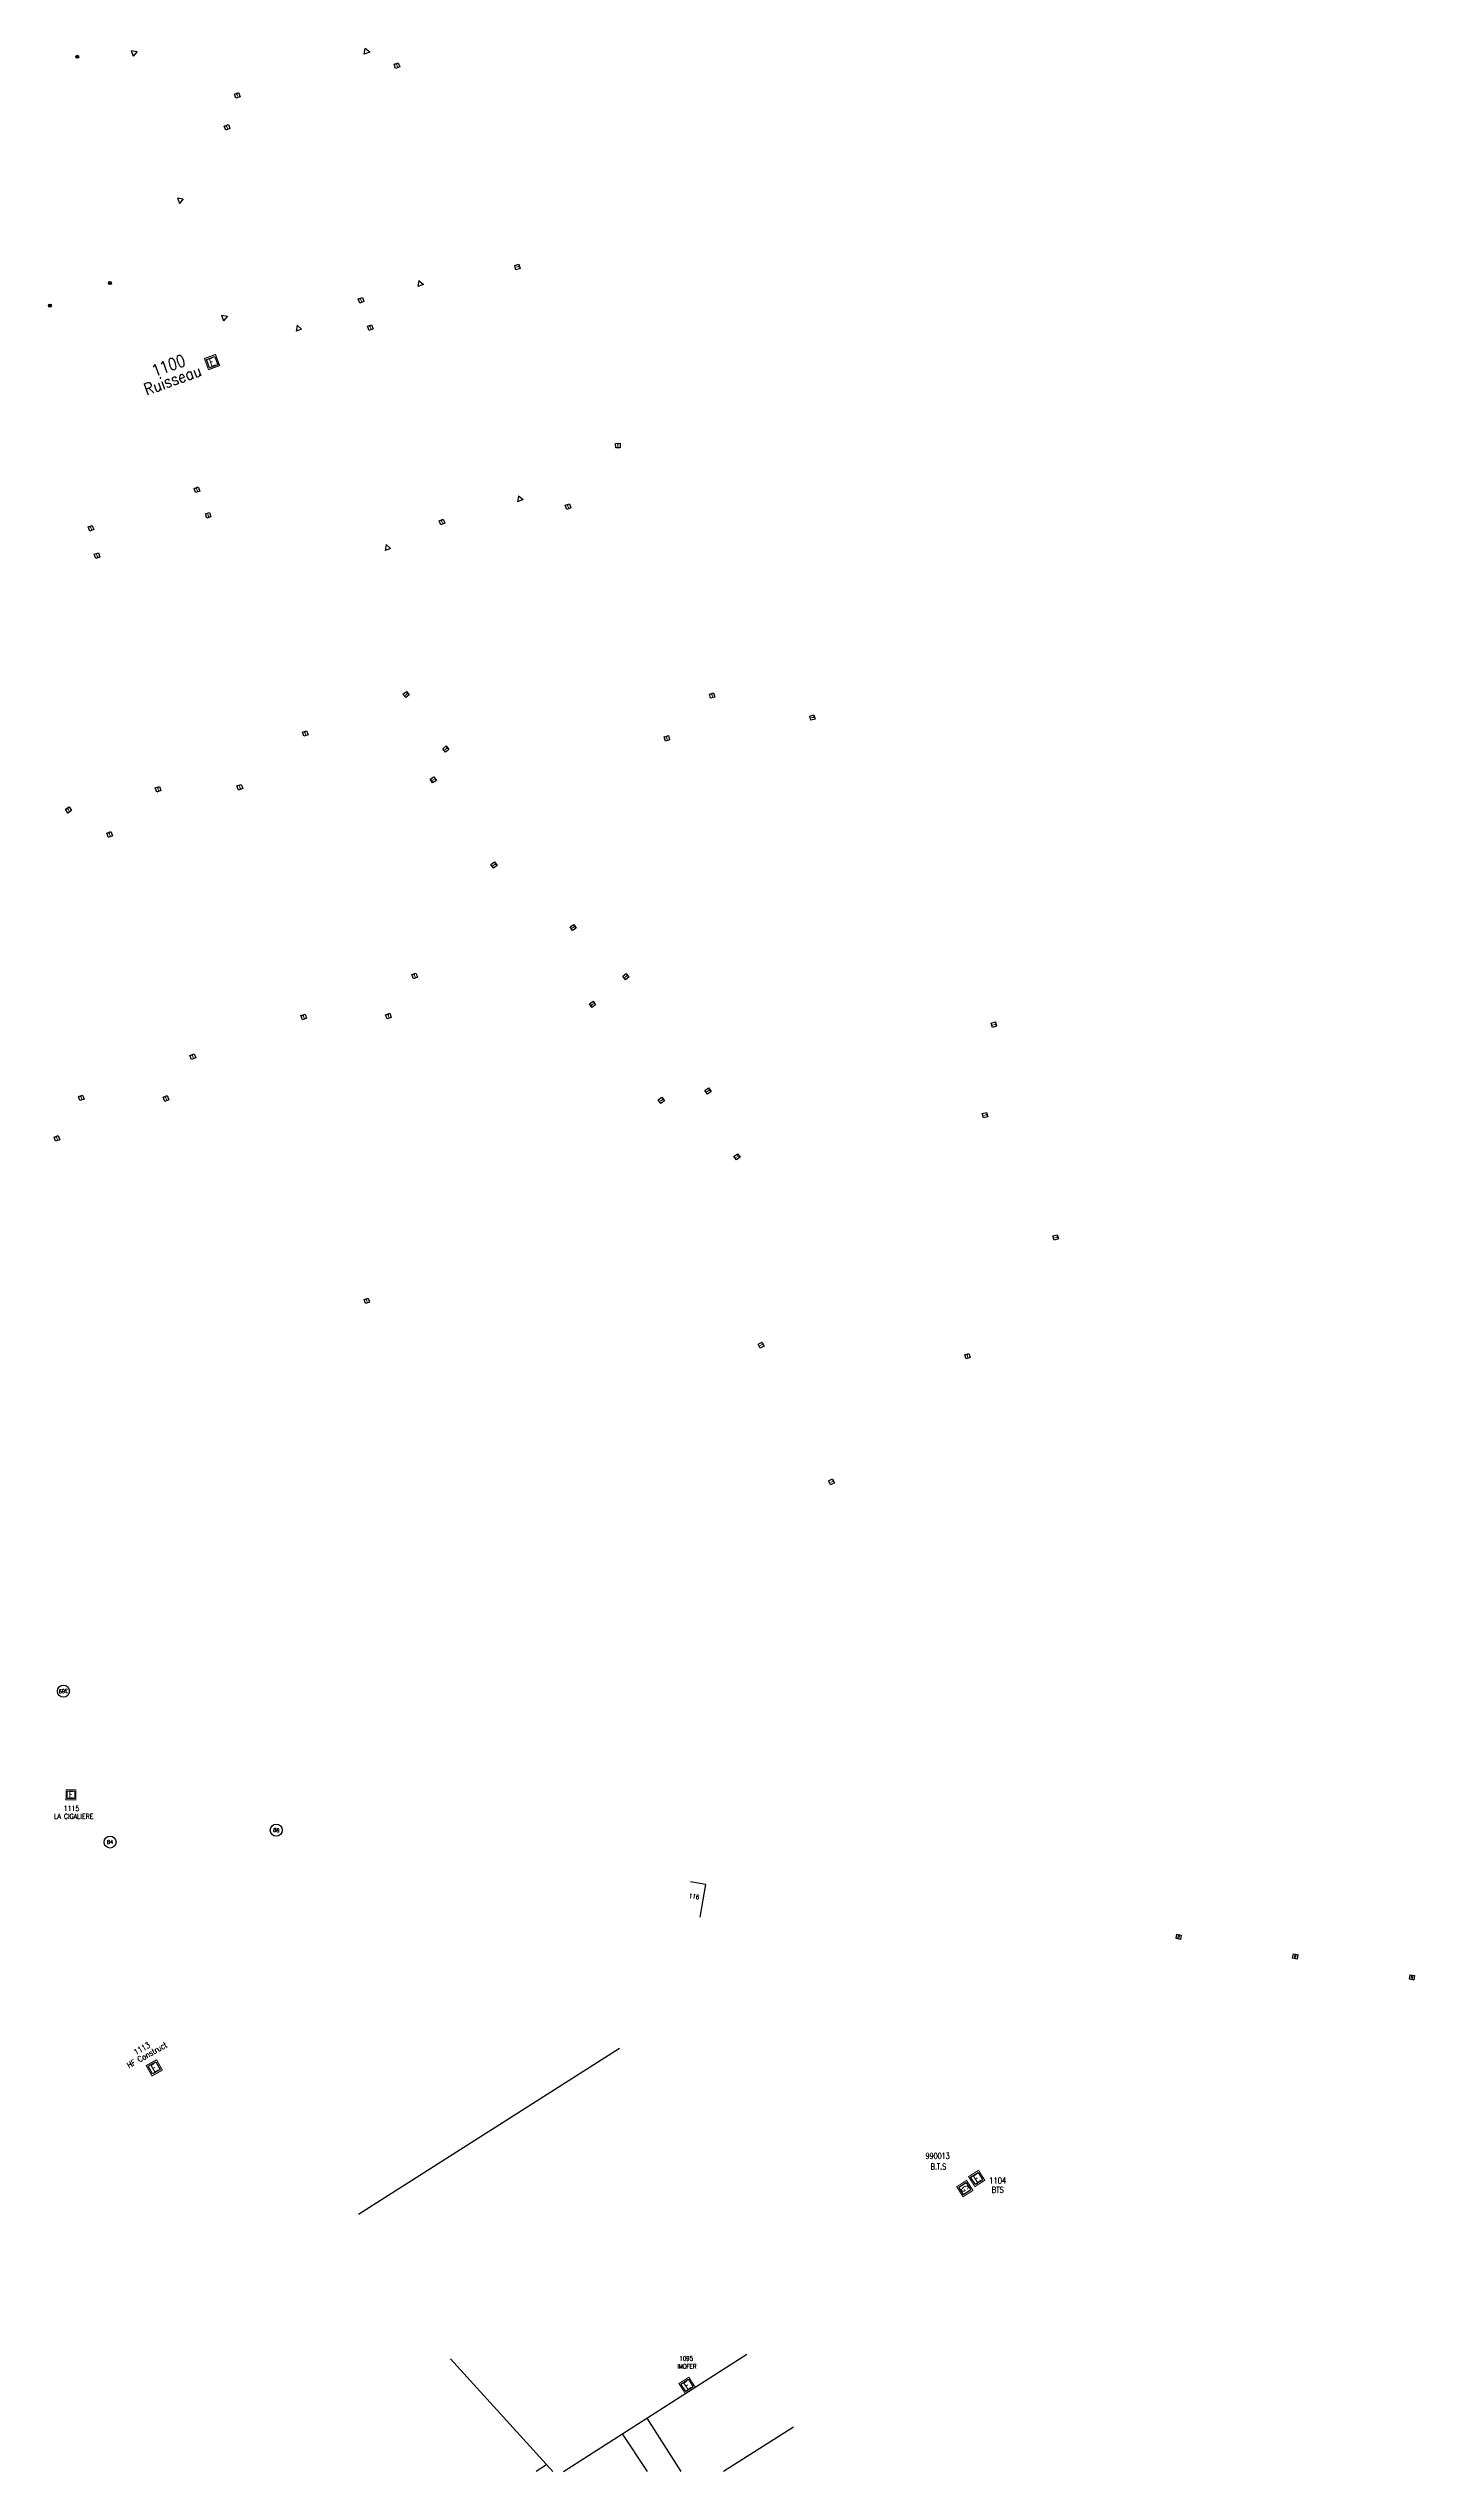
# Model space of a CAD drawing. Header units: millimetres. Extents: x 76013 to 76475, y 158000 to 158819.
import ezdxf
from ezdxf.enums import TextEntityAlignment as Align

# ---------------------------------------------------------------- set-up
doc = ezdxf.new("R2010")
doc.units = ezdxf.units.MM
doc.header["$MEASUREMENT"] = 0
doc.layers.get('0').update_dxf_attribs({"linetype": 'CONTINUOUS'})
for name, color, linetype in [('B_200', 7, 'CONTINUOUS'), ('BB06', 7, 'CONTINUOUS'), ('BR12', 7, 'CONTINUOUS'), ('G_210', 7, 'CONTINUOUS'), ('M_200', 7, 'CONTINUOUS'), ('W0100', 7, 'CONTINUOUS'), ('W0104', 1, 'CONTINUOUS'), ('W0991', 7, 'CONTINUOUS')]:
    doc.layers.add(name, color=color, linetype=linetype)
doc.styles.add('B_ROMANS', font='ROMANS.shx', dxfattribs={"width": 0.75})
doc.styles.add('G_ROMANS', font='ROMANS.SHX', dxfattribs={"width": 0.75})
doc.styles.add('M_ROMANS', font='ROMANS.shx', dxfattribs={"width": 0.75})
doc.styles.get("Standard").update_dxf_attribs({"font": 'romans.shx', "width": 0.85})

# ---------------------------------------------------------------- blocks, each defined once
blk = doc.blocks.new('B_200_02')
at = {"color": 0, "linetype": 'Continuous', "flags": 128}
blk.add_lwpolyline([(-0.75, -0.75), (-0.75, 0.75), (0.75, 0.75), (0.75, -0.75)], close=True, dxfattribs=at)
at = {"color": 0, "linetype": 'Continuous', "style": 'M_ROMANS', "width": 0.75}
blk.add_text('T', height=0.9, dxfattribs=at).set_placement((0, 0), align=Align.MIDDLE)
at = {"color": 0, "linetype": 'Continuous', "style": 'M_ROMANS', "width": 0.75, "flags": 3}
for tag, p in [('DEF_COUP', (0, -7.5)), ('DEF_LEG', (0, -5)), ('DEF_TYPE', (0, -10))]:
    blk.add_attdef(tag, text='', height=1.2, dxfattribs=at).set_placement(p, align=Align.MIDDLE)
blk = doc.blocks.new('M_200_56')
at = {"color": 0, "linetype": 'Continuous', "const_width": 0.35, "flags": 128}
blk.add_lwpolyline([(2, 2), (2, -2), (-2, -2), (-2, 2)], close=True, dxfattribs=at)
at = {"color": 0, "linetype": 'Continuous'}
blk.add_lwpolyline([(-1.5, 1.5), (1.5, 1.5), (1.5, -1.5), (-1.5, -1.5)], close=True, dxfattribs=at)
at = {"color": 0, "linetype": 'Continuous', "width": 0.85}
blk.add_text('E', height=2.5, dxfattribs=at).set_placement((0, 0), align=Align.MIDDLE_CENTER)
for tag, p in [('NUM', (0, 15.06)), ('NOM', (0, 8.65))]:
    blk.add_attdef(tag, text='', height=4, dxfattribs=at).set_placement(p, align=Align.MIDDLE)
at = {"color": 0, "linetype": 'Continuous', "style": 'M_ROMANS', "width": 0.75, "flags": 3}
for tag, p in [('DEF_COUP', (-0.13, -7.49)), ('DEF_LEG', (-0.13, -4.99)), ('DEF_TYPE', (-0.13, -9.99))]:
    blk.add_attdef(tag, text='', height=1.2, dxfattribs=at).set_placement(p, align=Align.MIDDLE)
blk = doc.blocks.new('BR1209')
at = {"color": 0, "linetype": 'Continuous', "flags": 128}
for points in [[(-0.5, 0), (0.5, 0)], [(0, 0.5), (0, -0.5)]]:
    blk.add_lwpolyline(points, dxfattribs=at)
at = {"color": 0, "linetype": 'Continuous'}
blk.add_circle((0, 0), 0.5, dxfattribs=at)
at = {"color": 0, "linetype": 'Continuous', "style": 'B_ROMANS', "width": 0.75}
blk.add_attdef('NUM', text='', height=1.2, dxfattribs=at).set_placement((0, 2), align=Align.MIDDLE)
at = {"color": 0, "linetype": 'Continuous', "style": 'B_ROMANS', "width": 0.75, "flags": 3}
for tag, p in [('DEF_COUP', (0, -12.5)), ('DEF_TYPE', (0, -15)), ('DEF_LEG', (0, -10))]:
    blk.add_attdef(tag, text='', height=1.2, dxfattribs=at).set_placement(p, align=Align.MIDDLE)
blk = doc.blocks.new('G_210_17')
at = {"color": 0, "linetype": 'Continuous', "const_width": 0.35, "flags": 128}
blk.add_lwpolyline([(2, 2), (2, -2), (-2, -2), (-2, 2)], close=True, dxfattribs=at)
at = {"color": 0, "linetype": 'Continuous'}
blk.add_lwpolyline([(-1.5, 1.5), (1.5, 1.5), (1.5, -1.5), (-1.5, -1.5)], close=True, dxfattribs=at)
at = {"color": 0, "linetype": 'Continuous', "style": 'G_ROMANS', "width": 0.75}
blk.add_text('G', height=2.5, dxfattribs=at).set_placement((0, 0), align=Align.MIDDLE_CENTER)
at = {"color": 0, "linetype": 'Continuous', "width": 0.75}
for tag, height, p in [('NUM', 4, (0, 14)), ('NOM', 4, (0, 9)), ('BCL', 3, (0, 5))]:
    blk.add_attdef(tag, text='', height=height, dxfattribs=at).set_placement(p, align=Align.MIDDLE)
at = {"color": 0, "linetype": 'Continuous', "width": 0.75, "flags": 3}
for tag, p in [('DEF_COUP', (0.14, -7.61)), ('DEF_LEG', (0.14, -5.11)), ('DEF_TYPE', (0.14, -10.11))]:
    blk.add_attdef(tag, text='', height=1.2, dxfattribs=at).set_placement(p, align=Align.MIDDLE)
blk = doc.blocks.new('B_200_01')
at = {"color": 0, "linetype": 'Continuous', "flags": 128}
blk.add_lwpolyline([(-0.75, -0.75), (-0.75, 0.75), (0.75, 0.75), (0.75, -0.75)], close=True, dxfattribs=at)
at = {"color": 0, "linetype": 'Continuous', "style": 'M_ROMANS', "width": 0.75}
blk.add_text('R', height=0.9, dxfattribs=at).set_placement((0, 0), align=Align.MIDDLE)
at = {"color": 0, "linetype": 'Continuous', "style": 'M_ROMANS', "width": 0.75, "flags": 3}
for tag, p in [('DEF_COUP', (0, -7.5)), ('DEF_LEG', (0, -5)), ('DEF_TYPE', (0, -10))]:
    blk.add_attdef(tag, text='', height=1.2, dxfattribs=at).set_placement(p, align=Align.MIDDLE)
blk = doc.blocks.new('BR1201')
at = {"color": 0, "linetype": 'Continuous'}
for p, q in [((-1, -0.58), (0, 1.15)), ((0, 1.15), (1, -0.58)), ((-1, -0.58), (1, -0.58))]:
    blk.add_line(p, q, dxfattribs=at)

msp = doc.modelspace()

# ---------------------------------------------------------------- linework, layer by layer
at = {"layer": 'W0100', "color": 252, "flags": 128}
for points in [[(76233.82, 158187.44), (76235.7, 158198.53), (76230.48, 158199.41)], [(76118.19, 158087.08), (76206.52, 158143.22)], [(76149.31, 158038.14), (76183.94, 158000)], [(76187.57, 158000), (76249.57, 158039.69)], [(76215.99, 158000), (76207.5, 158012.76)], [(76265.34, 158015.03), (76241.66, 158000)]]:
    msp.add_lwpolyline(points, dxfattribs=at)
at = {"layer": 'W0104', "color": 252}
for points in [[(76227.32, 158000), (76215.81, 158018.08)], [(76181.87, 158002.28), (76178.34, 158000)]]:
    msp.add_lwpolyline(points, dxfattribs=at)
at = {"layer": 'W0991', "color": 252}
for centre in [(76018.44, 158263.9), (76034.19, 158212.88), (76090.44, 158216.9)]:
    msp.add_circle(centre, 2.03, dxfattribs=at)

# ---------------------------------------------------------------- block references
at = {"layer": 'B_200'}
for name, p, rotation in [('B_200_02', (76131.22, 158813.64), 20.19872342012189), ('B_200_02', (76077.23, 158803.54), 20.19872342012189), ('B_200_02', (76073.78, 158792.74), 20.19872342012189), ('B_200_02', (76171.98, 158745.53), 285.1949435761713), ('B_200_02', (76119.09, 158734.25), 20.15380434403373), ('B_200_02', (76122.24, 158725.04), 20.15380434403373), ('B_200_02', (76205.96, 158685.12), 2.225917808361192), ('B_200_02', (76063.59, 158670.18), 20.51803994589088), ('B_200_02', (76189.13, 158664.48), 20.30305406903409), ('B_200_02', (76027.78, 158657.18), 21.22641369308861), ('B_200_02', (76067.39, 158661.52), 198.6933531149863), ('B_200_02', (76146.48, 158659.28), 20.30305406903409), ('B_200_02', (76029.8, 158647.89), 199.3731388519418), ('B_200_02', (76134.32, 158600.93), 309.1112453104845), ('B_200_02', (76237.82, 158600.58), 15.48505211788234), ('B_200_02', (76271.75, 158593.14), 285.4431015913309), ('B_200_02', (76100.2, 158587.76), 19.09869718593451), ('B_200_02', (76147.77, 158582.5), 309.1112453104845), ('B_200_02', (76222.54, 158586.13), 15.48505211788234), ('B_200_02', (76050.46, 158568.9), 18.79156663815399), ('B_200_02', (76078.1, 158569.59), 201.4326584101263), ('B_200_02', (76143.52, 158572.1), 123.2932105476576), ('B_200_02', (76020.15, 158561.9), 33.25562554997462), ('B_200_02', (76034.07, 158553.6), 20.16234752786043), ('B_200_02', (76164.05, 158543.31), 304.1103686349805), ('B_200_02', (76190.82, 158522.15), 304.2832319717705), ('B_200_02', (76137.24, 158505.77), 20.61100499280673), ('B_200_02', (76208.69, 158505.55), 308.8952242382557), ('B_200_02', (76099.72, 158491.9), 20.19861709070319), ('B_200_02', (76128.36, 158492.2), 18.74326962981774), ('B_200_02', (76197.38, 158496.14), 124.8179899547056), ('B_200_02', (76333.14, 158489.27), 285.7060196911329), ('B_200_02', (76062.2, 158478.5), 21.80704275013304), ('B_200_02', (76236.44, 158466.86), 305.0867763340964), ('B_200_02', (76024.46, 158464.55), 18.68516624054466), ('B_200_02', (76053.14, 158464.31), 22.00469272757382), ('B_200_02', (76220.68, 158463.69), 306.8921870833109), ('B_200_02', (76330.14, 158458.7), 285.5329965539416), ('B_200_02', (76016.23, 158450.81), 20.5572020861348), ('B_200_02', (76246.25, 158444.59), 307.2834296123122), ('B_200_02', (76354.01, 158417.35), 285.4775920134085), ('B_200_02', (76121.04, 158395.89), 18.24359730423069), ('B_200_02', (76254.41, 158380.94), 297.5672282580636), ('B_200_02', (76324.2, 158377.18), 18.05945275387302), ('B_200_02', (76278.24, 158334.68), 296.2324103665702), ('B_200_01', (76395.61, 158180.83), 350.2487373232584), ('B_200_01', (76435.05, 158174.19), 350.2487373232584), ('B_200_01', (76474.54, 158167.09), 350.2487373232584)]:
    msp.add_blockref(name, p, dxfattribs=dict(at, rotation=rotation))
at = {"layer": 'BR12', "ltscale": 0.05}
for p, rotation in [((76120.91, 158818.33), 140.2689439311505), ((76042.25, 158817.95), 290.6470561969946), ((76057.86, 158768.13), 290.8833364417064), ((76139.07, 158739.82), 260.1247219778337), ((76072.81, 158728.49), 290.8833364414819), ((76097.87, 158724.71), 260.1538758532498), ((76172.78, 158667.03), 260.2294731470808), ((76127.94, 158650.53), 260.1736672760424)]:
    msp.add_blockref('BR1201', p, dxfattribs=dict(at, rotation=rotation))
at = {"layer": 'BR12', "color": 252}
for p in [(76023.09, 158816.62), (76034.15, 158740.1), (76013.87, 158732.44)]:
    msp.add_blockref('BR1209', p, dxfattribs=at)
at = {"layer": 'G_210'}
ref = msp.add_blockref('G_210_17', (76323.31, 158095.68), dxfattribs=dict(at, rotation=302.6009375779584))
ref.add_attrib('NUM', '990013', dxfattribs={"layer": '0', "color": 0, "linetype": 'Continuous', "height": 2, "width": 0.75}).set_placement((76314.1, 158106.73), align=Align.MIDDLE)
ref.add_attrib('NOM', 'B.T.S', dxfattribs={"layer": '0', "color": 0, "linetype": 'Continuous', "height": 2, "width": 0.75}).set_placement((76314.38, 158103.13), align=Align.MIDDLE)
at = {"layer": 'M_200'}
ref = msp.add_blockref('M_200_56', (76068.69, 158713.37), dxfattribs=dict(at, rotation=19.90549570468332))
ref.add_attrib('NUM', '1100', dxfattribs={"layer": '0', "color": 0, "linetype": 'Continuous', "height": 4, "rotation": 19.9055, "width": 0.85}).set_placement((76053.95, 158712.2), align=Align.MIDDLE)
ref.add_attrib('NOM', 'Ruisseau', dxfattribs={"layer": '0', "color": 0, "linetype": 'Continuous', "height": 4, "rotation": 19.9055, "width": 0.85}).set_placement((76055.31, 158707.46), align=Align.MIDDLE)
ref = msp.add_blockref('M_200_56', (76020.99, 158228.88), dxfattribs=dict(at, xscale=0.850826803752912, yscale=0.850826803752912, zscale=0.850826803752912, rotation=359.7855342832363))
ref.add_attrib('NUM', '1115', dxfattribs={"layer": '0', "color": 0, "linetype": 'Continuous', "height": 1.702, "rotation": 359.78553, "width": 0.85}).set_placement((76021.17, 158224.24), align=Align.MIDDLE)
ref.add_attrib('NOM', 'LA CIGALIERE', dxfattribs={"layer": '0', "color": 0, "linetype": 'Continuous', "height": 1.7017, "rotation": 359.78553, "width": 0.85}).set_placement((76021.93, 158221.58), align=Align.MIDDLE)
ref = msp.add_blockref('M_200_56', (76049.16, 158136.51), dxfattribs=dict(at, rotation=29.38857946636329))
ref.add_attrib('NUM', '1113', dxfattribs={"layer": '0', "color": 0, "linetype": 'Continuous', "height": 2, "rotation": 29.38858, "width": 0.85}).set_placement((76044.98, 158143.03), align=Align.MIDDLE)
ref.add_attrib('NOM', 'HF Construct', dxfattribs={"layer": '0', "color": 0, "linetype": 'Continuous', "height": 2, "rotation": 29.38858, "width": 0.85}).set_placement((76046.67, 158140.85), align=Align.MIDDLE)
ref = msp.add_blockref('M_200_56', (76327.32, 158099.11), dxfattribs=dict(at, rotation=32.60093757825342))
ref.add_attrib('NUM', '1104', dxfattribs={"layer": '0', "color": 0, "linetype": 'Continuous', "height": 2, "width": 0.85}).set_placement((76334.42, 158098.39), align=Align.MIDDLE)
ref.add_attrib('NOM', 'BTS', dxfattribs={"layer": '0', "color": 0, "linetype": 'Continuous', "height": 2, "width": 0.85}).set_placement((76334.45, 158095.28), align=Align.MIDDLE)
ref = msp.add_blockref('M_200_56', (76229.37, 158029.14), dxfattribs=dict(at, rotation=32.63012321074476))
ref.add_attrib('NUM', '1095', dxfattribs={"layer": '0', "color": 0, "linetype": 'Continuous', "height": 1.5, "width": 0.85}).set_placement((76229.09, 158038.23), align=Align.MIDDLE)
ref.add_attrib('NOM', 'IMOFER', dxfattribs={"layer": '0', "color": 0, "linetype": 'Continuous', "height": 1.5, "width": 0.85}).set_placement((76229.3, 158035.58), align=Align.MIDDLE)

# ---------------------------------------------------------------- texts
at = {"layer": 'BB06', "color": 252, "width": 0.85}
msp.add_text('116', height=1.5, rotation=350.40133, dxfattribs=at).set_placement((76229.92, 158194.03))
at = {"layer": 'W0991', "color": 252}
for s, rotation, p in [('69E', 3.47378, (76018.44, 158263.9)), ('84', 2.34747, (76034.2, 158212.88)), ('88', 356.26783, (76090.43, 158216.88))]:
    msp.add_text(s, height=1.25, rotation=rotation, dxfattribs=at).set_placement(p, align=Align.MIDDLE)

doc.saveas('drawing.dxf')
